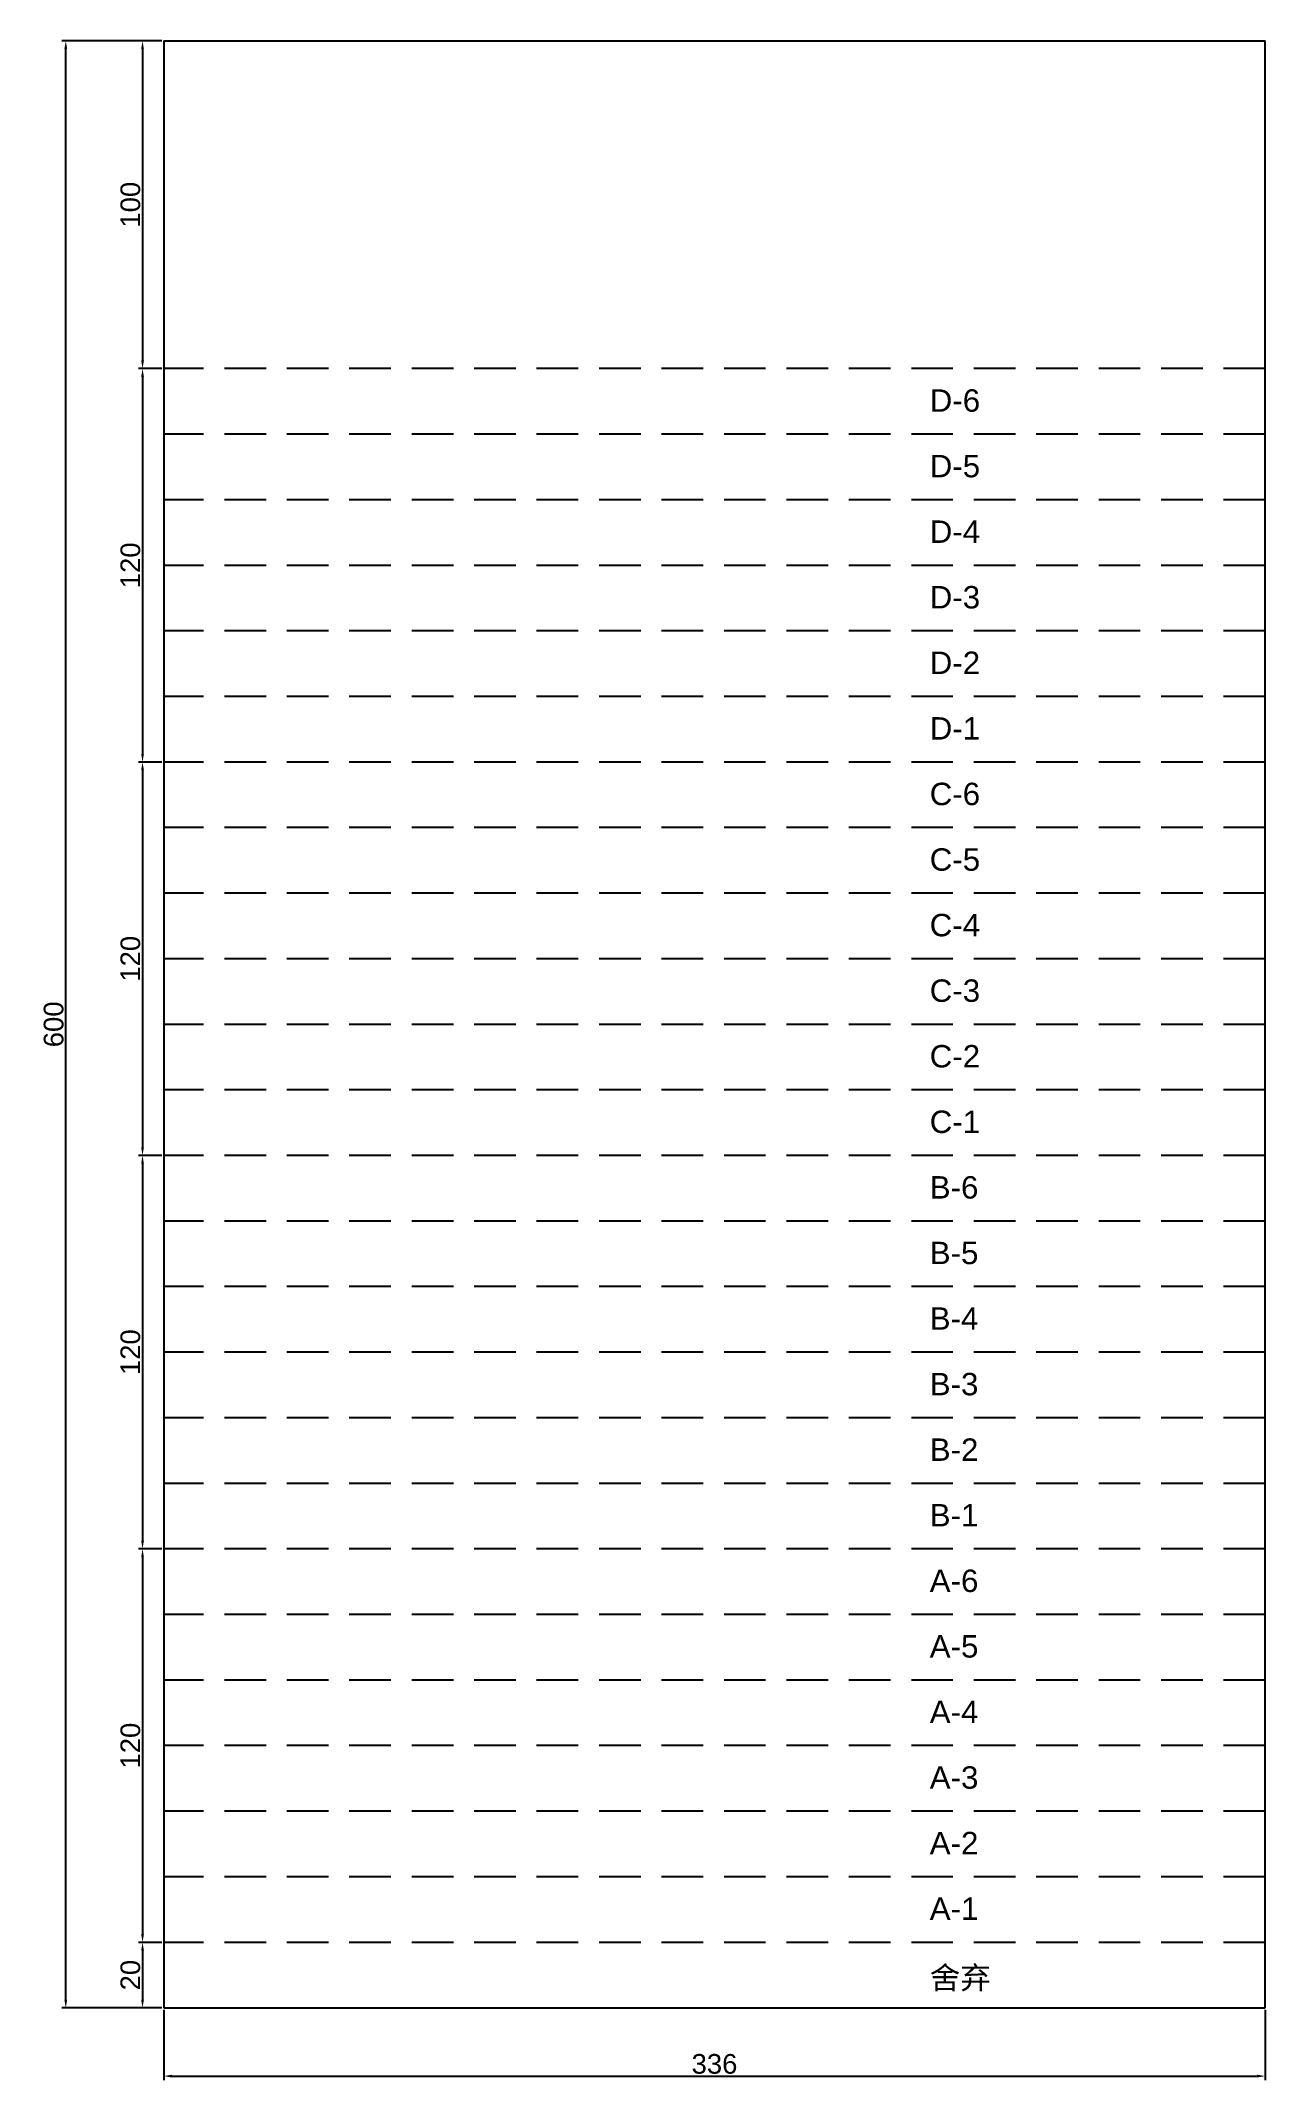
# Model space of a CAD drawing. Header units: millimetres. Extents: x 3071 to 9936, y 1504 to 4997.
# Drawn here: x 9563 to 9936, y 1791 to 2413 of the extents above; entities that cross this region are included whole.
import ezdxf

# ---------------------------------------------------------------- set-up
doc = ezdxf.new("R2010")
doc.units = ezdxf.units.MM
doc.linetypes.add('DASHED', pattern=[19.05, 12.7, -6.35])
doc.layers.add('尺寸标注', color=6, linetype='Continuous')
doc.layers.add('标号', color=4, linetype='Continuous')
doc.styles.get("Standard").update_dxf_attribs({"font": 'arial.ttf'})
doc.dimstyles.new('ISO-25-old', dxfattribs={"dimtxt": 6, "dimasz": 2.5, "dimexe": 1.25, "dimexo": 0.625, "dimtad": 1, "dimtxsty": 'Standard', "dimcen": 2.5, "dimadec": 0, "dimazin": 0, "dimtfac": 1, "dimtmove": 0, "dimatfit": 3, "dimfxl": 1, "dimarcsym": 0})

msp = doc.modelspace()

# ---------------------------------------------------------------- texts
for s, p in [('D-6', (9833.892, 2300.23)), ('D-5', (9833.892, 2280.23)), ('D-4', (9833.892, 2260.23)), ('D-3', (9833.892, 2240.23)), ('D-2', (9833.892, 2220.23)), ('D-1', (9833.892, 2200.23)), ('C-6', (9833.892, 2180.23)), ('C-5', (9833.892, 2160.23)), ('C-4', (9833.892, 2140.23)), ('C-3', (9833.892, 2120.23)), ('C-2', (9833.892, 2100.23)), ('C-1', (9833.892, 2080.23)), ('B-6', (9833.892, 2060.23)), ('B-5', (9833.892, 2040.23)), ('B-4', (9833.892, 2020.23)), ('B-3', (9833.892, 2000.23)), ('B-2', (9833.892, 1980.23)), ('B-1', (9833.892, 1960.23)), ('A-6', (9833.892, 1940.23)), ('A-5', (9833.892, 1920.23)), ('A-4', (9833.892, 1900.23)), ('A-3', (9833.892, 1880.23)), ('A-2', (9833.892, 1860.23)), ('A-1', (9833.892, 1840.23)), ('舍弃', (9833.892, 1819.14))]:
    msp.add_text(s, height=6.8359).set_placement(p)

# ---------------------------------------------------------------- blocks, each defined once
blk = doc.blocks.new('*D434')
at = {"layer": 'Defpoints', "color": 0, "transparency": 16777216}
for p in [(9600.24, 2413.37), (9593.76, 2313.37), (9600.24, 2313.37)]:
    blk.add_point(p, dxfattribs=at)
at = {"layer": '尺寸标注', "color": 0, "lineweight": -2, "transparency": 16777216}
for p, q in [((9599.62, 2413.37), (9592.51, 2413.37)), ((9593.76, 2410.87), (9593.76, 2315.87)), ((9599.62, 2313.37), (9592.51, 2313.37))]:
    blk.add_line(p, q, dxfattribs=at)
at = {"layer": '尺寸标注', "color": 0, "transparency": 16777216}
for points in [[(9593.35, 2410.87), (9594.18, 2410.87), (9593.76, 2413.37)], [(9593.35, 2315.87), (9594.18, 2315.87), (9593.76, 2313.37)]]:
    blk.add_solid(points, dxfattribs=at)
at = {"layer": '尺寸标注', "color": 0, "transparency": 16777216, "insert": (9590.08, 2363.37), "char_height": 6, "attachment_point": 5, "rotation": 90}
blk.add_mtext('100', dxfattribs=at)
blk = doc.blocks.new('*D435')
at = {"layer": 'Defpoints', "color": 0, "transparency": 16777216}
for p in [(9600.24, 2313.37), (9593.76, 2193.37), (9600.24, 2193.37)]:
    blk.add_point(p, dxfattribs=at)
at = {"layer": '尺寸标注', "color": 0, "lineweight": -2, "transparency": 16777216}
for p, q in [((9599.62, 2313.37), (9592.51, 2313.37)), ((9593.76, 2310.87), (9593.76, 2195.87)), ((9599.62, 2193.37), (9592.51, 2193.37))]:
    blk.add_line(p, q, dxfattribs=at)
at = {"layer": '尺寸标注', "color": 0, "transparency": 16777216}
for points in [[(9593.35, 2310.87), (9594.18, 2310.87), (9593.76, 2313.37)], [(9593.35, 2195.87), (9594.18, 2195.87), (9593.76, 2193.37)]]:
    blk.add_solid(points, dxfattribs=at)
at = {"layer": '尺寸标注', "color": 0, "transparency": 16777216, "insert": (9590.08, 2253.37), "char_height": 6, "attachment_point": 5, "rotation": 90}
blk.add_mtext('120', dxfattribs=at)
blk = doc.blocks.new('*D436')
at = {"layer": 'Defpoints', "color": 0, "transparency": 16777216}
for p in [(9600.24, 2193.37), (9593.76, 2073.37), (9600.24, 2073.37)]:
    blk.add_point(p, dxfattribs=at)
at = {"layer": '尺寸标注', "color": 0, "lineweight": -2, "transparency": 16777216}
for p, q in [((9599.62, 2193.37), (9592.51, 2193.37)), ((9593.76, 2190.87), (9593.76, 2075.87)), ((9599.62, 2073.37), (9592.51, 2073.37))]:
    blk.add_line(p, q, dxfattribs=at)
at = {"layer": '尺寸标注', "color": 0, "transparency": 16777216}
for points in [[(9593.35, 2190.87), (9594.18, 2190.87), (9593.76, 2193.37)], [(9593.35, 2075.87), (9594.18, 2075.87), (9593.76, 2073.37)]]:
    blk.add_solid(points, dxfattribs=at)
at = {"layer": '尺寸标注', "color": 0, "transparency": 16777216, "insert": (9590.08, 2133.37), "char_height": 6, "attachment_point": 5, "rotation": 90}
blk.add_mtext('120', dxfattribs=at)
blk = doc.blocks.new('*D437')
at = {"layer": 'Defpoints', "color": 0, "transparency": 16777216}
for p in [(9600.24, 2073.37), (9593.76, 1953.37), (9600.24, 1953.37)]:
    blk.add_point(p, dxfattribs=at)
at = {"layer": '尺寸标注', "color": 0, "lineweight": -2, "transparency": 16777216}
for p, q in [((9599.62, 2073.37), (9592.51, 2073.37)), ((9593.76, 2070.87), (9593.76, 1955.87)), ((9599.62, 1953.37), (9592.51, 1953.37))]:
    blk.add_line(p, q, dxfattribs=at)
at = {"layer": '尺寸标注', "color": 0, "transparency": 16777216}
for points in [[(9593.35, 2070.87), (9594.18, 2070.87), (9593.76, 2073.37)], [(9593.35, 1955.87), (9594.18, 1955.87), (9593.76, 1953.37)]]:
    blk.add_solid(points, dxfattribs=at)
at = {"layer": '尺寸标注', "color": 0, "transparency": 16777216, "insert": (9590.08, 2013.37), "char_height": 6, "attachment_point": 5, "rotation": 90}
blk.add_mtext('120', dxfattribs=at)
blk = doc.blocks.new('*D438')
at = {"layer": 'Defpoints', "color": 0, "transparency": 16777216}
for p in [(9600.24, 1953.37), (9593.76, 1833.37), (9600.24, 1833.37)]:
    blk.add_point(p, dxfattribs=at)
at = {"layer": '尺寸标注', "color": 0, "lineweight": -2, "transparency": 16777216}
for p, q in [((9599.62, 1953.37), (9592.51, 1953.37)), ((9593.76, 1950.87), (9593.76, 1835.87)), ((9599.62, 1833.37), (9592.51, 1833.37))]:
    blk.add_line(p, q, dxfattribs=at)
at = {"layer": '尺寸标注', "color": 0, "transparency": 16777216}
for points in [[(9593.35, 1950.87), (9594.18, 1950.87), (9593.76, 1953.37)], [(9593.35, 1835.87), (9594.18, 1835.87), (9593.76, 1833.37)]]:
    blk.add_solid(points, dxfattribs=at)
at = {"layer": '尺寸标注', "color": 0, "transparency": 16777216, "insert": (9590.08, 1893.37), "char_height": 6, "attachment_point": 5, "rotation": 90}
blk.add_mtext('120', dxfattribs=at)
blk = doc.blocks.new('*D439')
at = {"layer": 'Defpoints', "color": 0, "transparency": 16777216}
for p in [(9600.24, 1833.37), (9593.76, 1813.37), (9600.24, 1813.37)]:
    blk.add_point(p, dxfattribs=at)
at = {"layer": '尺寸标注', "color": 0, "lineweight": -2, "transparency": 16777216}
for p, q in [((9599.62, 1833.37), (9592.51, 1833.37)), ((9593.76, 1830.87), (9593.76, 1815.87)), ((9599.62, 1813.37), (9592.51, 1813.37))]:
    blk.add_line(p, q, dxfattribs=at)
at = {"layer": '尺寸标注', "color": 0, "transparency": 16777216}
for points in [[(9593.35, 1830.87), (9594.18, 1830.87), (9593.76, 1833.37)], [(9593.35, 1815.87), (9594.18, 1815.87), (9593.76, 1813.37)]]:
    blk.add_solid(points, dxfattribs=at)
at = {"layer": '尺寸标注', "color": 0, "transparency": 16777216, "insert": (9590.08, 1823.37), "char_height": 6, "attachment_point": 5, "rotation": 90}
blk.add_mtext('20', dxfattribs=at)
blk = doc.blocks.new('*D433')
at = {"layer": 'Defpoints', "color": 0, "transparency": 16777216}
for p in [(9600.24, 1813.37), (9936.24, 1813.37), (9936.24, 1792.57)]:
    blk.add_point(p, dxfattribs=at)
at = {"layer": '尺寸标注', "color": 0, "lineweight": -2, "transparency": 16777216}
for p, q in [((9600.24, 1812.74), (9600.24, 1791.32)), ((9936.24, 1812.74), (9936.24, 1791.32)), ((9602.74, 1792.57), (9933.74, 1792.57))]:
    blk.add_line(p, q, dxfattribs=at)
at = {"layer": '尺寸标注', "color": 0, "transparency": 16777216}
for points in [[(9602.74, 1792.99), (9602.74, 1792.15), (9600.24, 1792.57)], [(9933.74, 1792.99), (9933.74, 1792.15), (9936.24, 1792.57)]]:
    blk.add_solid(points, dxfattribs=at)
at = {"layer": '尺寸标注', "color": 0, "transparency": 16777216, "insert": (9768.24, 1796.26), "char_height": 6, "attachment_point": 5}
blk.add_mtext('336', dxfattribs=at)
blk = doc.blocks.new('*D441')
at = {"layer": 'Defpoints', "color": 0, "transparency": 16777216}
for p in [(9570.35, 2413.37), (9600.24, 2413.37), (9600.24, 1813.37)]:
    blk.add_point(p, dxfattribs=at)
at = {"layer": '尺寸标注', "color": 0, "lineweight": -2, "transparency": 16777216}
for p, q in [((9599.62, 2413.37), (9569.1, 2413.37)), ((9570.35, 1815.87), (9570.35, 2410.87)), ((9599.62, 1813.37), (9569.1, 1813.37))]:
    blk.add_line(p, q, dxfattribs=at)
at = {"layer": '尺寸标注', "color": 0, "transparency": 16777216}
for points in [[(9569.93, 2410.87), (9570.76, 2410.87), (9570.35, 2413.37)], [(9569.93, 1815.87), (9570.76, 1815.87), (9570.35, 1813.37)]]:
    blk.add_solid(points, dxfattribs=at)
at = {"layer": '尺寸标注', "color": 0, "transparency": 16777216, "insert": (9566.66, 2113.37), "char_height": 6, "attachment_point": 5, "rotation": 90}
blk.add_mtext('600', dxfattribs=at)

# ---------------------------------------------------------------- dimensions: what is measured, and where the dimension line sits
at = {"layer": '尺寸标注'}
for p1, p2, distance, picture, middle in [((9600.242, 1813.368), (9600.242, 2413.368), 29.895, '*D441', (9566.658, 2113.368)), ((9600.242, 2413.368), (9600.242, 2313.368), -6.478, '*D434', (9590.075, 2363.368)), ((9600.242, 2313.368), (9600.242, 2193.368), -6.478, '*D435', (9590.075, 2253.368)), ((9600.242, 2193.368), (9600.242, 2073.368), -6.478, '*D436', (9590.075, 2133.368)), ((9600.242, 2073.368), (9600.242, 1953.368), -6.478, '*D437', (9590.075, 2013.368)), ((9600.242, 1953.368), (9600.242, 1833.368), -6.478, '*D438', (9590.075, 1893.368)), ((9600.242, 1833.368), (9600.242, 1813.368), -6.478, '*D439', (9590.075, 1823.368)), ((9600.242, 1813.368), (9936.242, 1813.368), -20.798, '*D433', (9768.242, 1796.26))]:
    dim = msp.add_aligned_dim(p1=p1, p2=p2, distance=distance, dimstyle='ISO-25-old', dxfattribs=at)
    dim.commit()
    dim.dimension.update_dxf_attribs({"geometry": picture, "text_midpoint": middle})

# ---------------------------------------------------------------- linework, layer by layer
for p, q in [((9600.242, 2413.368), (9600.242, 1813.368)), ((9600.242, 2413.368), (9936.242, 2413.368)), ((9936.242, 1813.368), (9936.242, 2413.368)), ((9600.242, 1813.368), (9936.242, 1813.368))]:
    msp.add_line(p, q)
at = {"linetype": 'DASHED'}
for p, q in [((9936.242, 2313.368), (9600.242, 2313.368)), ((9936.242, 2193.368), (9600.242, 2193.368)), ((9936.242, 2073.368), (9600.242, 2073.368)), ((9936.242, 1953.368), (9600.242, 1953.368)), ((9936.242, 1833.368), (9600.242, 1833.368))]:
    msp.add_line(p, q, dxfattribs=at)
at = {"layer": '标号', "linetype": 'DASHED'}
for p, q in [((9936.242, 2293.368), (9600.242, 2293.368)), ((9936.242, 2273.368), (9600.242, 2273.368)), ((9936.242, 2253.368), (9600.242, 2253.368)), ((9936.242, 2233.368), (9600.242, 2233.368)), ((9936.242, 2213.368), (9600.242, 2213.368)), ((9936.242, 2173.368), (9600.242, 2173.368)), ((9936.242, 2153.368), (9600.242, 2153.368)), ((9936.242, 2133.368), (9600.242, 2133.368)), ((9936.242, 2113.368), (9600.242, 2113.368)), ((9936.242, 2093.368), (9600.242, 2093.368)), ((9936.242, 2053.368), (9600.242, 2053.368)), ((9936.242, 2033.368), (9600.242, 2033.368)), ((9936.242, 2013.368), (9600.242, 2013.368)), ((9936.242, 1993.368), (9600.242, 1993.368)), ((9936.242, 1973.368), (9600.242, 1973.368)), ((9936.242, 1933.368), (9600.242, 1933.368)), ((9936.242, 1913.368), (9600.242, 1913.368)), ((9936.242, 1893.368), (9600.242, 1893.368)), ((9936.242, 1873.368), (9600.242, 1873.368)), ((9936.242, 1853.368), (9600.242, 1853.368))]:
    msp.add_line(p, q, dxfattribs=at)

msp.set_redraw_order([(e.dxf.handle, doc.entitydb.next_handle()) for e in msp.query("TEXT MTEXT ATTDEF DIMENSION ARC_DIMENSION")])  # texts and dimensions are drawn at this point

doc.saveas('drawing.dxf')
